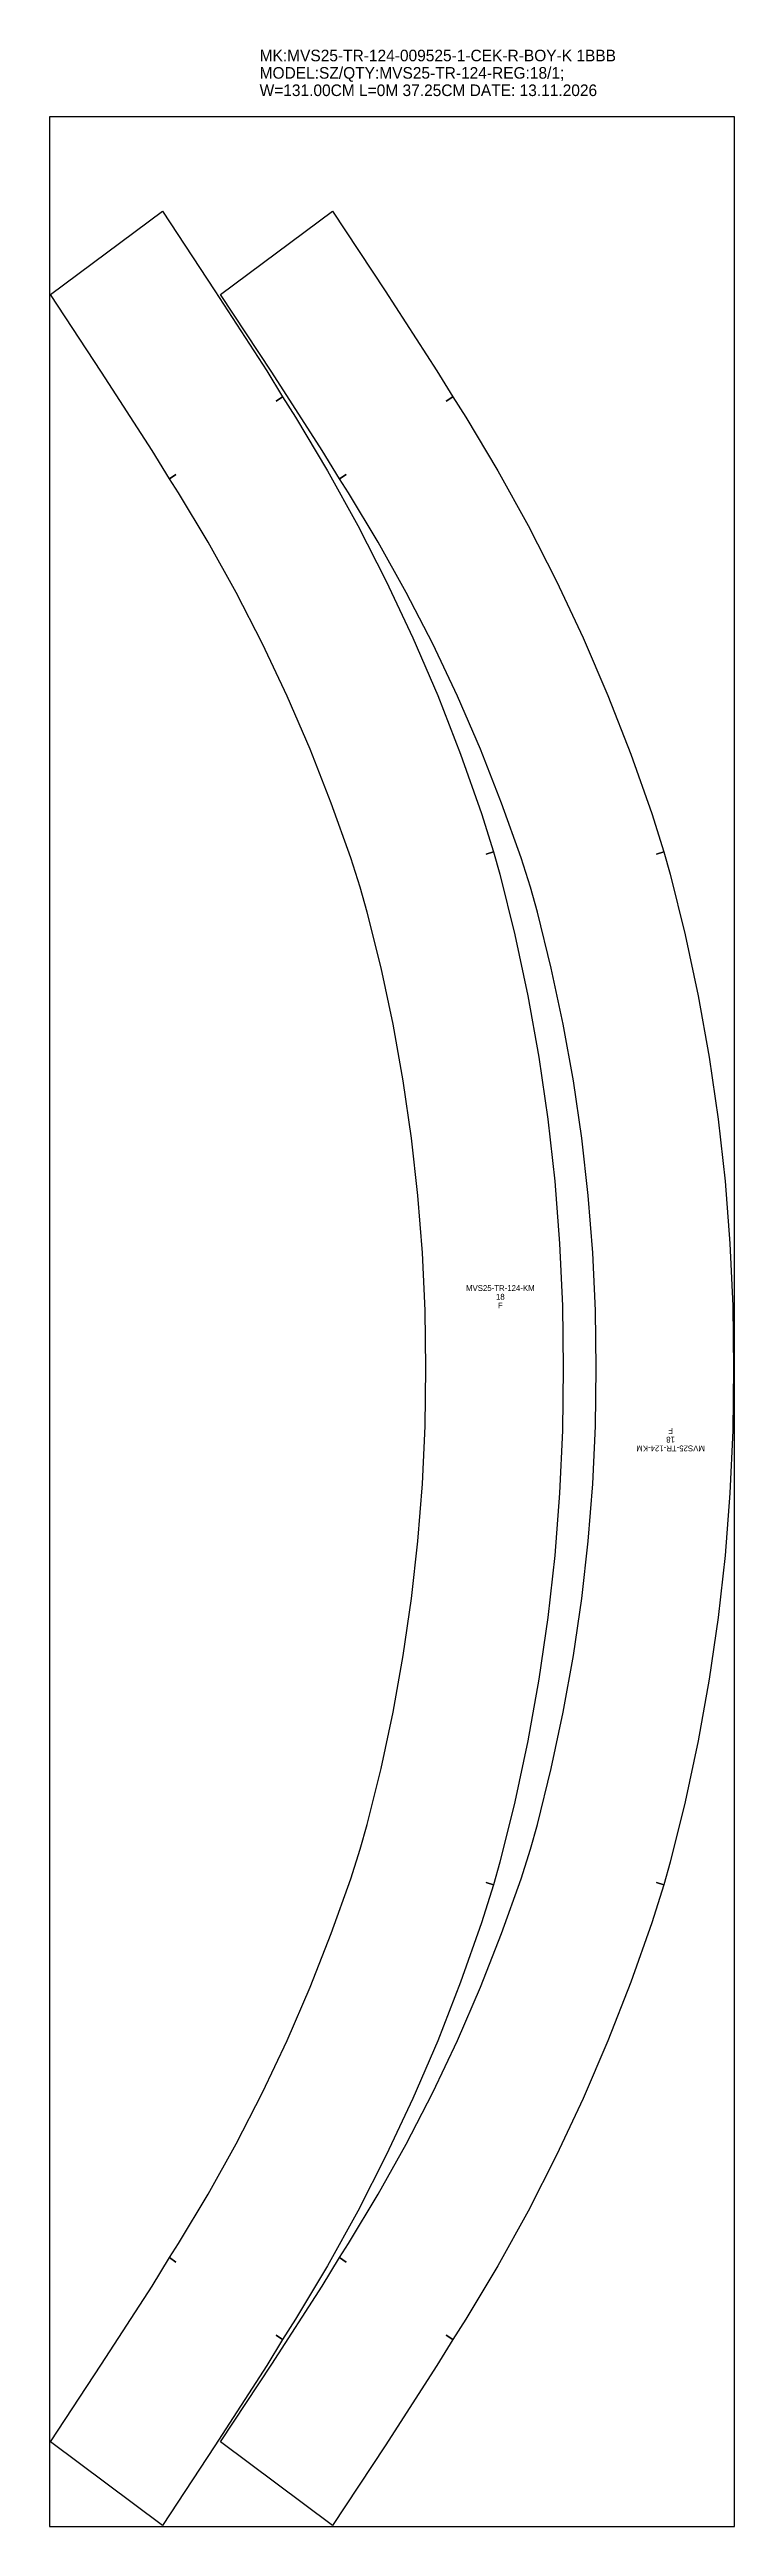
# Model space of a CAD drawing. Header units: centimetres. Extents: x 0 to 37, y 0 to 135.
import ezdxf
from ezdxf.enums import TextEntityAlignment as Align

# ---------------------------------------------------------------- set-up
doc = ezdxf.new("R2010")
doc.units = ezdxf.units.CM

msp = doc.modelspace()

# ---------------------------------------------------------------- linework, layer by layer
at = {"layer": 'T001L001'}
for points in [[(0, 0), (37.254179, 0), (37.254179, 130.997958), (0, 130.997958), (0, 0)], [(20.46986, 62.969139), (20.42668, 66.108579), (20.2819, 69.242939), (20.03552, 72.367139), (19.68754, 75.483719), (19.23542, 78.585059), (18.68424, 81.666079), (18.03146, 84.729319), (17.27962, 87.764619), (16.89608, 89.120979), (16.383, 90.723719), (15.32636, 93.692979), (14.1732, 96.624139), (12.92352, 99.512119), (11.5824, 102.351838), (10.1473, 105.143298), (8.6233, 107.878878), (7.00786, 110.558578), (6.51764, 111.318038), (6.86816, 111.561878), (6.51764, 111.318038), (5.5753, 112.869978), (2.82956, 117.116858), (0.04572, 121.338338), (6.14172, 125.882398), (8.99668, 121.551698), (11.81608, 117.193058), (12.67206, 115.778278), (12.319, 115.536978), (12.67206, 115.778278), (13.38326, 114.673378), (15.1257, 111.762538), (16.77162, 108.788198), (18.31848, 105.755438), (19.76628, 102.671878), (21.11248, 99.534979), (22.35454, 96.352359), (23.49246, 93.126559), (24.14778, 91.051379), (23.74646, 90.919299), (24.14778, 91.051379), (24.49576, 89.822019), (25.30856, 86.532719), (26.01468, 83.215479), (26.61412, 79.877919), (27.1018, 76.517499), (27.47772, 73.141839), (27.74442, 69.756019), (27.9019, 66.360039), (27.94508, 62.969139), (27.9019, 59.575699), (27.74442, 56.179719), (27.47772, 52.793899), (27.1018, 49.418239), (26.61412, 46.060359), (26.01468, 42.720259), (25.30856, 39.403019), (24.49576, 36.113719), (24.14778, 34.884359), (23.74646, 35.016439), (24.14778, 34.884359), (23.49246, 32.80918), (22.35454, 29.58338), (21.11248, 26.40076), (19.76628, 23.26386), (18.31848, 20.1803), (16.77162, 17.14754), (15.1257, 14.1732), (13.38326, 11.26236), (12.67206, 10.15746), (12.319, 10.39876), (12.67206, 10.15746), (11.81608, 8.74268), (8.99668, 4.38658), (6.14172, 0.05334), (0.04572, 4.5974), (2.82956, 8.81888), (5.5753, 13.06576), (6.51764, 14.6177), (6.86816, 14.3764), (6.51764, 14.6177), (7.00786, 15.37716), (8.6233, 18.05686), (10.1473, 20.79498), (11.5824, 23.5839), (12.92352, 26.42362), (14.1732, 29.3116), (15.32636, 32.24276), (16.383, 35.212019), (16.89608, 36.814759), (17.27962, 38.171119), (18.03146, 41.208959), (18.68424, 44.269659), (19.23542, 47.350679), (19.68754, 50.452019), (20.03552, 53.568599), (20.2819, 56.692799), (20.42668, 59.827159), (20.46986, 62.969139)], [(29.7307, 62.966599), (29.68752, 66.108579), (29.54274, 69.242939), (29.29636, 72.367139), (28.94584, 75.483719), (28.49626, 78.585059), (27.94254, 81.666079), (27.28976, 84.726779), (26.53792, 87.764619), (26.15438, 89.120979), (25.64384, 90.723719), (24.5872, 93.692979), (23.4315, 96.624139), (22.18436, 99.512119), (20.8407, 102.351838), (19.4056, 105.140758), (17.8816, 107.878878), (16.2687, 110.558578), (15.77594, 111.318038), (16.129, 111.559338), (15.77594, 111.318038), (14.83614, 112.869978), (12.08786, 117.116858), (9.30656, 121.338338), (15.40002, 125.882398), (18.25498, 121.549158), (21.07438, 117.193058), (21.93036, 115.778278), (21.57984, 115.536978), (21.93036, 115.778278), (22.6441, 114.673378), (24.384, 111.762538), (26.02992, 108.788198), (27.57678, 105.755438), (29.02458, 102.671878), (30.37078, 99.534979), (31.61284, 96.352359), (32.75076, 93.126559), (33.406079, 91.051379), (33.00476, 90.919299), (33.406079, 91.051379), (33.754059, 89.822019), (34.569399, 86.532719), (35.275519, 83.215479), (35.872419, 79.875379), (36.360099, 76.517499), (36.738559, 73.141839), (37.005259, 69.756019), (37.160199, 66.360039), (37.205919, 62.966599), (37.160199, 59.575699), (37.005259, 56.179719), (36.738559, 52.793899), (36.360099, 49.418239), (35.872419, 46.057819), (35.275519, 42.720259), (34.569399, 39.403019), (33.754059, 36.113719), (33.406079, 34.884359), (33.00476, 35.016439), (33.406079, 34.884359), (32.75076, 32.80918), (31.61284, 29.58338), (30.37078, 26.40076), (29.02458, 23.26386), (27.57678, 20.1803), (26.02992, 17.14754), (24.384, 14.1732), (22.6441, 11.26236), (21.93036, 10.15746), (21.57984, 10.39876), (21.93036, 10.15746), (21.07438, 8.74268), (18.25498, 4.38404), (15.40002, 0.05334), (9.30656, 4.5974), (12.08786, 8.81888), (14.83614, 13.06576), (15.77594, 14.6177), (16.129, 14.37386), (15.77594, 14.6177), (16.2687, 15.37716), (17.8816, 18.05686), (19.4056, 20.79244), (20.8407, 23.5839), (22.18436, 26.42362), (23.4315, 29.3116), (24.5872, 32.24276), (25.64384, 35.212019), (26.15438, 36.814759), (26.53792, 38.171119), (27.28976, 41.206419), (27.94254, 44.269659), (28.49626, 47.350679), (28.94584, 50.452019), (29.29636, 53.568599), (29.54274, 56.692799), (29.68752, 59.827159), (29.7307, 62.966599)]]:
    msp.add_lwpolyline(points, dxfattribs=at)

# ---------------------------------------------------------------- texts
at = {"layer": 'ABC'}
for s, p in [('MK:MVS25-TR-124-009525-1-CEK-R-BOY-K 1BBB', (11.42746, 133.832598)), ('MODEL:SZ/QTY:MVS25-TR-124-REG:18/1;', (11.42746, 132.887718)), ('W=131.00CM L=0M 37.25CM DATE: 13.11.2026', (11.42746, 131.942838))]:
    msp.add_text(s, height=0.63, dxfattribs=at).set_placement(p, align=Align.BOTTOM_LEFT)
for s, p in [('MVS25-TR-124-KM', (24.51862, 67.327779)), ('18', (24.51862, 66.852799)), ('F', (24.51862, 66.375279))]:
    msp.add_text(s, height=0.318, dxfattribs=at).set_placement(p, align=Align.MIDDLE_CENTER)
for s, p in [('F', (33.779459, 59.560459)), ('MVS25-TR-124-KM', (33.779459, 58.607959)), ('18', (33.779459, 59.082939))]:
    msp.add_text(s, height=0.318, rotation=180, dxfattribs=at).set_placement(p, align=Align.MIDDLE_CENTER)

doc.saveas('drawing.dxf')
